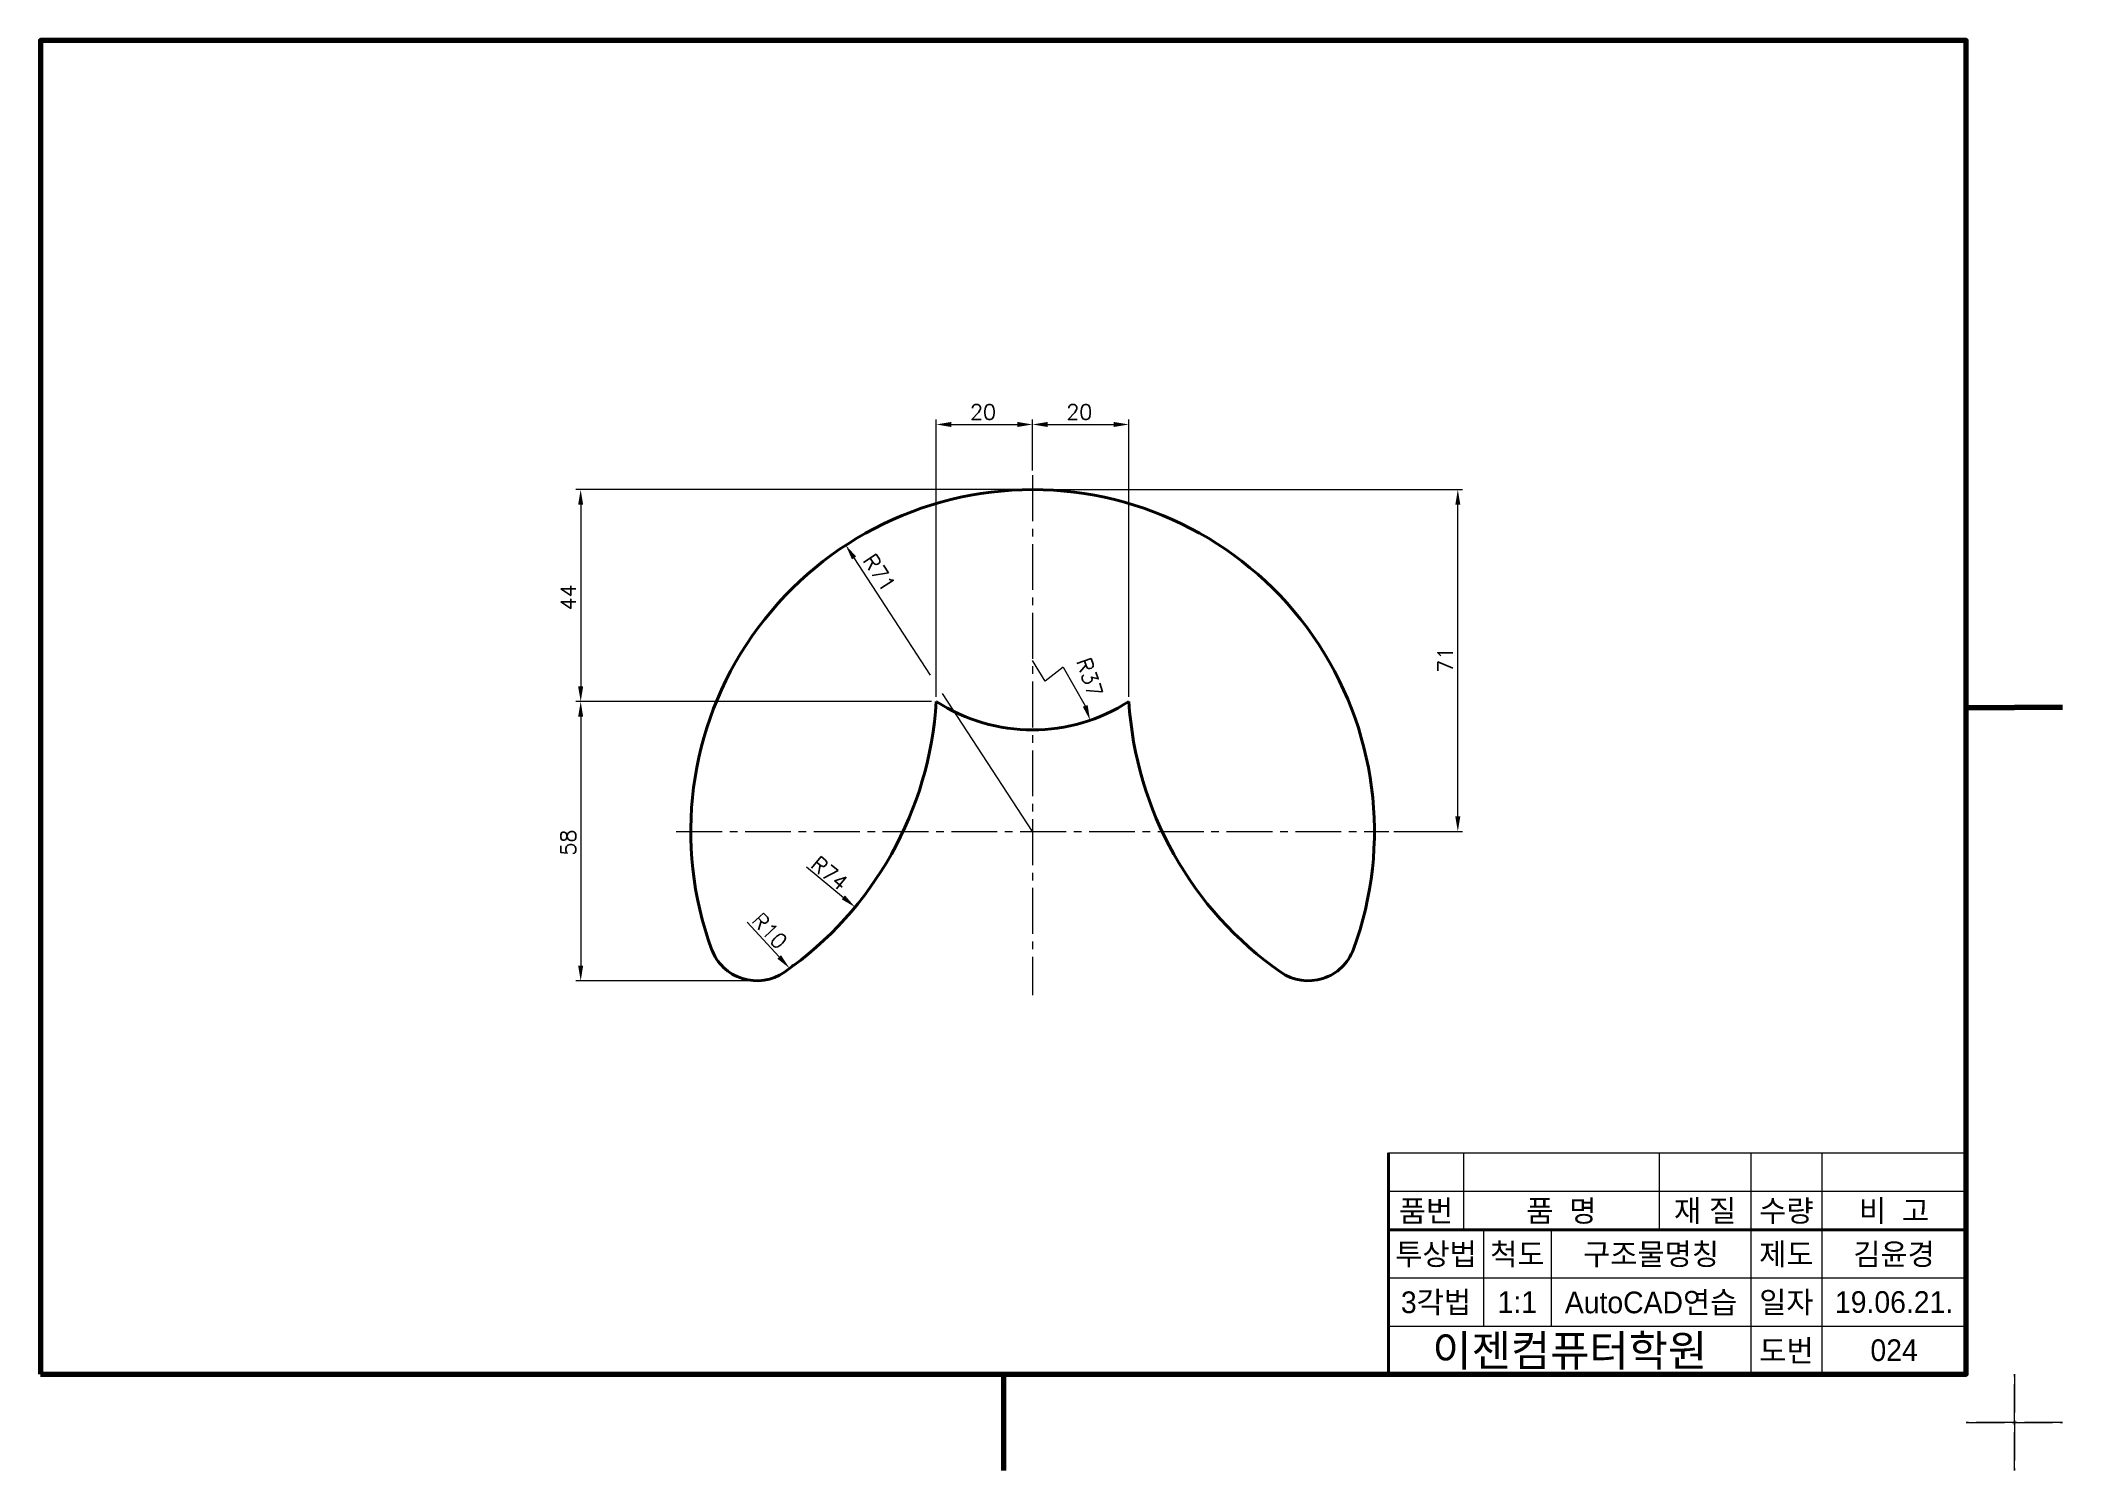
# Model space of a CAD drawing. Header units: millimetres. Extents: x 0 to 4210, y 0 to 2980.
# Drawn here: x 1270 to 1690, y 584 to 881 of the extents above; entities that cross this region are included whole.
import ezdxf
from ezdxf.enums import TextEntityAlignment as Align

# ---------------------------------------------------------------- set-up
doc = ezdxf.new("R2010")
doc.units = ezdxf.units.MM
doc.linetypes.add('CENTER2', pattern=[28.575, 19.05, -3.175, 3.175, -3.175])
doc.linetypes.add('PHANTOM2', pattern=[31.75, 15.875, -3.175, 3.175, -3.175, 3.175, -3.175])
for name, color, linetype, lineweight in [('가는선', 1, 'Continuous', 13), ('구분선', 1, 'PHANTOM2', 13), ('문자', 2, 'Continuous', 20), ('외곽선', 4, 'Continuous', 70), ('외형선', 3, 'Continuous', 40), ('중심선', 1, 'CENTER2', 13), ('치수선', 1, 'Continuous', 13)]:
    doc.layers.add(name, color=color, linetype=linetype, lineweight=lineweight)
doc.styles.get("Standard").update_dxf_attribs({"font": 'romans.shx'})
doc.styles.add('한글', font='')
doc.styles.get('한글').set_extended_font_data('Gulim')

msp = doc.modelspace()

# ---------------------------------------------------------------- texts
at = {"layer": '문자', "ltscale": 0.5}
for p in [(1463.07, 802.25), (1483.07, 802.25)]:
    msp.add_text('20', height=3.15, dxfattribs=at).set_placement(p)
for s, rotation, p in [('R71', 303.1291, (1440.68, 773.04)), ('44', 90, (1381.21, 762.63)), ('R37', 288.8411, (1485.11, 752.12)), ('71', 90, (1563.39, 749.66)), ('58', 90, (1381.21, 711.71)), ('R74', 320.3742, (1429.73, 709.44)), ('R10', 312.6213, (1417.51, 698.05))]:
    msp.add_text(s, height=3.15, rotation=rotation, dxfattribs=at).set_placement(p)
at = {"layer": '문자', "ltscale": 0.5, "style": '한글'}
for s, height, p in [('품번', 4.5, (1557.79, 638)), ('품  명', 4.5, (1585.9, 638)), ('재 질', 4.5, (1615.75, 638)), ('수량', 4.5, (1632.64, 638)), ('비  고', 4.5, (1655.01, 638)), ('투상법', 4.5, (1559.86, 629)), ('척도', 4.5, (1576.76, 629)), ('구조물명칭', 4.5, (1604.54, 629)), ('제도', 4.5, (1632.64, 629)), ('김윤경', 4.5, (1655.01, 629)), ('3각법', 4.5, (1559.86, 619)), ('AutoCAD연습', 4.5, (1604.54, 619)), ('일자', 4.5, (1632.64, 619)), ('1:1', 4.5, (1576.76, 619)), ('19.06.21.', 4.5, (1655.01, 619)), ('이젠컴퓨터학원', 6.5, (1587.64, 609)), ('도번', 4.5, (1632.64, 609)), ('024', 4.5, (1655.01, 609))]:
    msp.add_text(s, height=height, dxfattribs=at).set_placement(p, align=Align.MIDDLE)

# ---------------------------------------------------------------- linework, layer by layer
at = {"layer": '가는선', "ltscale": 0.5}
for p, q in [((1550, 650), (1670, 650)), ((1565.58, 650), (1565.58, 634)), ((1606.22, 650), (1606.22, 634)), ((1625.27, 650), (1625.27, 604)), ((1640.01, 650), (1640.01, 604)), ((1550, 642), (1670, 642)), ((1569.73, 634), (1569.73, 614)), ((1583.8, 634), (1583.8, 614)), ((1550, 624), (1670, 624)), ((1550, 614), (1670, 614))]:
    msp.add_line(p, q, dxfattribs=at)
at = {"layer": '구분선', "ltscale": 0.5}
for points in [[(1670, 594), (1680, 594), (1680, 604)], [(1670, 594), (1680, 594), (1680, 604)], [(1680, 604), (1680, 594), (1690, 594)], [(1680, 604), (1680, 594), (1690, 594)], [(1680, 604), (1680, 594), (1690, 594)], [(1680, 604), (1680, 594), (1690, 594)], [(1680, 584), (1680, 594), (1670, 594)], [(1690, 594), (1680, 594), (1680, 584)], [(1690, 594), (1680, 594), (1680, 584)]]:
    msp.add_lwpolyline(points, dxfattribs=at)
at = {"layer": '외곽선', "ltscale": 0.5}
for p, q in [((1670, 742.5), (1680, 742.5)), ((1690, 742.5), (1680, 742.5)), ((1690, 742.5), (1680, 742.5)), ((1670, 604), (1670, 650)), ((1470, 604), (1470, 594)), ((1470, 604), (1470, 594)), ((1470, 594), (1470, 584))]:
    msp.add_line(p, q, dxfattribs=at)
msp.add_lwpolyline([(1270, 604), (1670, 604), (1670, 881), (1270, 881)], close=True, dxfattribs=at)
at = {"layer": '외형선', "ltscale": 0.5}
for p, q in [((1550, 650), (1550, 642)), ((1550, 642), (1550, 634)), ((1550, 634), (1670, 634)), ((1550, 634), (1550, 614)), ((1550, 614), (1550, 604))]:
    msp.add_line(p, q, dxfattribs=at)
for centre, radius, start, end in [((1476.07, 716.71), 71, 90, 200.1368), ((1476.07, 716.71), 71, 339.8632, 90), ((1382.21, 748.22), 74, 304.8716, 356.5075), ((1476.07, 774.84), 37, 237.2796, 302.7204), ((1569.93, 748.22), 74, 183.4925, 235.1284), ((1418.8, 695.71), 10, 200.1368, 304.8716), ((1533.34, 695.71), 10, 235.1284, 339.8632)]:
    msp.add_arc(centre, radius, start, end, dxfattribs=at)
at = {"layer": '중심선', "ltscale": 0.5}
for p, q in [((1476.07, 790.71), (1476.07, 682.71)), ((1402.07, 716.71), (1550.07, 716.71))]:
    msp.add_line(p, q, dxfattribs=at)
at = {"layer": '치수선', "ltscale": 0.5}
for p, q in [((1456.07, 744.71), (1456.07, 802.25)), ((1476.07, 791.71), (1476.07, 802.25)), ((1496.07, 744.71), (1496.07, 802.25)), ((1459.22, 801.25), (1472.92, 801.25)), ((1479.22, 801.25), (1492.92, 801.25)), ((1475.07, 787.71), (1381.21, 787.71)), ((1477.07, 787.71), (1565.39, 787.71)), ((1382.21, 784.56), (1382.21, 746.86)), ((1564.39, 719.86), (1564.39, 784.56)), ((1454.86, 749.21), (1438.99, 773.53)), ((1478.71, 747.97), (1476.07, 752.21)), ((1482.45, 750.85), (1478.71, 747.97)), ((1482.45, 750.85), (1487, 742.8)), ((1455.07, 743.71), (1381.21, 743.71)), ((1476.07, 716.71), (1457.36, 745.38)), ((1382.21, 740.56), (1382.21, 688.86)), ((1551.07, 716.71), (1565.39, 716.71)), ((1429.1, 709.38), (1436.78, 703.03)), ((1416.79, 697.89), (1423.44, 690.67)), ((1417.8, 685.71), (1381.21, 685.71))]:
    msp.add_line(p, q, dxfattribs=at)
msp.add_arc((1418.8, 695.71), 10, 310.6011, 318.3509, dxfattribs=at)
for points in [[(1459.22, 801.77), (1459.22, 800.72), (1456.07, 801.25)], [(1472.92, 801.77), (1472.92, 800.72), (1476.07, 801.25)], [(1479.22, 801.77), (1479.22, 800.72), (1476.07, 801.25)], [(1492.92, 801.77), (1492.92, 800.72), (1496.07, 801.25)], [(1381.68, 784.56), (1382.73, 784.56), (1382.21, 787.71)], [(1563.87, 784.56), (1564.92, 784.56), (1564.39, 787.71)], [(1439.43, 773.82), (1438.55, 773.24), (1437.27, 776.17)], [(1381.68, 746.86), (1382.73, 746.86), (1382.21, 743.71)], [(1381.68, 740.56), (1382.73, 740.56), (1382.21, 743.71)], [(1487.5, 742.97), (1486.5, 742.63), (1488.02, 739.82)], [(1563.87, 719.86), (1564.92, 719.86), (1564.39, 716.71)], [(1437.11, 703.43), (1436.44, 702.63), (1439.2, 701.02)], [(1381.68, 688.86), (1382.73, 688.86), (1382.21, 685.71)], [(1423.82, 691.02), (1423.05, 690.31), (1425.57, 688.35)]]:
    msp.add_solid(points, dxfattribs=at)

msp.set_redraw_order([(e.dxf.handle, doc.entitydb.next_handle()) for e in msp.query("TEXT MTEXT ATTDEF DIMENSION ARC_DIMENSION")])  # texts and dimensions are drawn at this point

doc.saveas('drawing.dxf')
